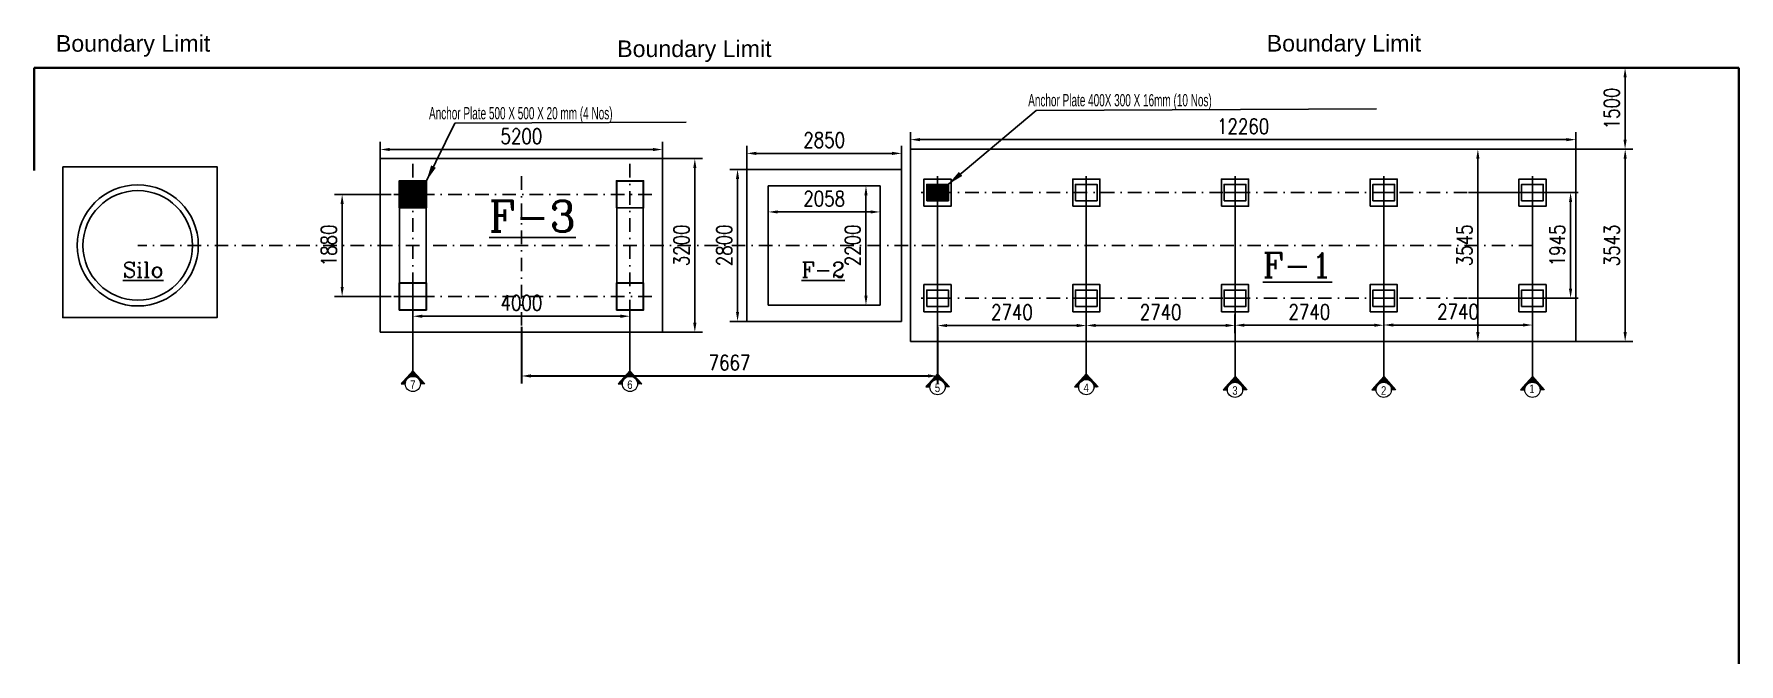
# Model space of a CAD drawing. Extents: x 669960 to 811714, y 144588 to 177507.
# Drawn here: x 780304 to 811714, y 149053 to 160655 of the extents above; entities that cross this region are included whole.
import ezdxf

# ---------------------------------------------------------------- set-up
doc = ezdxf.new("R2010")
doc.units = 0
doc.header["$LTSCALE"] = 500
doc.header["$MEASUREMENT"] = 0
doc.header["$PDMODE"] = 2
doc.linetypes.add('CENTER2', pattern=[28.575, 19.05, -3.175, 3.175, -3.175])
doc.linetypes.add('DASHDOT', pattern=[1, 0.5, -0.25, 0, -0.25])
doc.layers.get('0').update_dxf_attribs({"linetype": 'CONTINUOUS'})
doc.layers.get('DEFPOINTS').update_dxf_attribs({"linetype": 'CONTINUOUS'})
for name, color, linetype in [('00_grid', 253, 'CENTER2'), ('1', 1, 'CONTINUOUS'), ('D', 3, 'CONTINUOUS'), ('L', 4, 'CONTINUOUS')]:
    doc.layers.add(name, color=color, linetype=linetype)
for name, color, linetype, lineweight in [('00Grid', 35, 'CONTINUOUS', 5), ('2粗实线', 7, 'CONTINUOUS', 35), ('HA', 32, 'CONTINUOUS', 5)]:
    doc.layers.add(name, color=color, linetype=linetype, lineweight=lineweight)
doc.styles.add('AE', font='arial.ttf', dxfattribs={"height": 6})
doc.styles.add('COMPLEX', font='COMPLEX.shx', dxfattribs={"height": 500})
doc.styles.add('GRID', font='arial.ttf', dxfattribs={"width": 0.8, "height": 0.5})
doc.styles.add('HOLTEC', font='bgothl.ttf', dxfattribs={"width": 0.8})
doc.styles.add('TH_GBDIM', font='romans.shx', dxfattribs={"width": 0.8, "bigfont": 'gbcbig.shx'})
doc.dimstyles.new('TH_GBDIM', dxfattribs={"dimscale": 70, "dimtxt": 4, "dimasz": 2.5, "dimexe": 2, "dimexo": 0, "dimgap": 1.5, "dimtad": 1, "dimdec": 0, "dimzin": 4, "dimdsep": 46, "dimtxsty": 'TH_GBDIM', "dimcen": 2.5, "dimclrd": 130, "dimclre": 130, "dimclrt": 2, "dimadec": 0, "dimazin": 0, "dimtfac": 0.714286, "dimtdec": 0, "dimtmove": 0, "dimatfit": 3, "dimfxl": 2, "dimtzin": 0, "dimlwd": -1, "dimlwe": -1, "dimarcsym": 0})
pattern_1 = [(45, (65259.16762, 0), (-0.088388347648, 0.088388347648), [])]

msp = doc.modelspace()

# ---------------------------------------------------------------- texts
at = {"style": 'AE'}
for p in [(780705.97, 160331.39), (791047.73, 160233.03), (803014.31, 160333.94)]:
    msp.add_text('Boundary Limit  ', height=305.1699, dxfattribs=at).set_placement(p)
at = {"layer": '00_grid', "color": 7, "char_height": 157.25, "width": 126.9159, "attachment_point": 1, "style": 'GRID'}
for s, insert in [('7', (787233, 154275.84)), ('6', (791233, 154275.84)), ('5', (796900, 154218.1)), ('4', (799640, 154218.1)), ('3', (802380, 154168.1)), ('2', (805120, 154168.1)), ('1', (807851.59, 154197.82))]:
    msp.add_mtext(s, dxfattribs=dict(at, insert=insert))
at = {"layer": '1', "style": 'HOLTEC', "width": 0.607352}
for s, p in [('Anchor Plate 400X 300 X 16mm (10 Nos)', (798620.29, 159324.32)), ('Anchor Plate 500 X 500 X 20 mm (4 Nos)', (787580.7, 159084.95))]:
    msp.add_text(s, height=226.3009, dxfattribs=at).set_placement(p)
at = {"layer": 'L', "color": 4, "style": 'COMPLEX'}
for s, height, p in [('%%UF-3', 564.48, (788686.03, 157018.46)), ('%%USilo', 282.24, (781941.1, 156173.48)), ('%%UF-2', 282.24, (794443.99, 156173.48)), ('%%UF-1', 451.584, (802940.99, 156173.48))]:
    msp.add_text(s, height=height, dxfattribs=at).set_placement(p)

# ---------------------------------------------------------------- blocks, each defined once
blk = doc.blocks.new('*D130')
at = {"color": 130, "transparency": 16777216}
for p, q in [((806729, 157735), (808753, 157735)), ((808613, 155965), (808613, 157560)), ((806729, 155790), (808753, 155790))]:
    blk.add_line(p, q, dxfattribs=at)
for points in [[(808583, 157560), (808642, 157560), (808613, 157735)], [(808583, 155965), (808642, 155965), (808613, 155790)]]:
    blk.add_solid(points, dxfattribs=at)
at = {"layer": 'DEFPOINTS', "color": 0, "transparency": 16777216}
for p in [(806729, 157735), (808613, 157735), (806729, 155790)]:
    blk.add_point(p, dxfattribs=at)
at = {"color": 2, "transparency": 16777216, "insert": (808368, 156763), "char_height": 280, "attachment_point": 5, "rotation": 90, "style": 'TH_GBDIM'}
blk.add_mtext('{\\C1;1945}', dxfattribs=at)
blk = doc.blocks.new('*D131')
at = {"color": 130, "transparency": 16777216}
for p, q in [((807007, 158535), (806765, 158535)), ((806905, 158360), (806905, 155165)), ((807007, 154990), (806765, 154990))]:
    blk.add_line(p, q, dxfattribs=at)
for points in [[(806875, 158360), (806934, 158360), (806905, 158535)], [(806875, 155165), (806934, 155165), (806905, 154990)]]:
    blk.add_solid(points, dxfattribs=at)
at = {"layer": 'DEFPOINTS', "color": 0, "transparency": 16777216}
for p in [(807007, 158535), (806905, 154990), (807007, 154990)]:
    blk.add_point(p, dxfattribs=at)
at = {"color": 2, "transparency": 16777216, "insert": (806660, 156763), "char_height": 280, "attachment_point": 5, "rotation": 90, "style": 'TH_GBDIM'}
blk.add_mtext('{\\C1;3545}', dxfattribs=at)
blk = doc.blocks.new('*D132')
at = {"color": 130, "transparency": 16777216}
for p, q in [((786883, 157703), (785840, 157703)), ((785980, 155998), (785980, 157528)), ((786883, 155823), (785840, 155823))]:
    blk.add_line(p, q, dxfattribs=at)
for points in [[(785951, 157528), (786009, 157528), (785980, 157703)], [(785951, 155998), (786009, 155998), (785980, 155823)]]:
    blk.add_solid(points, dxfattribs=at)
at = {"layer": 'DEFPOINTS', "color": 0, "transparency": 16777216}
for p in [(785980, 157703), (786883, 157703), (786883, 155823)]:
    blk.add_point(p, dxfattribs=at)
at = {"color": 2, "transparency": 16777216, "insert": (785735, 156763), "char_height": 280, "attachment_point": 5, "rotation": 90, "style": 'TH_GBDIM'}
blk.add_mtext('{\\C1;1880}', dxfattribs=at)
blk = doc.blocks.new('*D133')
at = {"color": 130, "transparency": 16777216}
for p, q in [((787283, 155263), (787283, 155598)), ((791283, 155263), (791283, 155598)), ((787458, 155458), (791108, 155458))]:
    blk.add_line(p, q, dxfattribs=at)
for points in [[(787458, 155487), (787458, 155428), (787283, 155458)], [(791108, 155487), (791108, 155428), (791283, 155458)]]:
    blk.add_solid(points, dxfattribs=at)
at = {"layer": 'DEFPOINTS', "color": 0, "transparency": 16777216}
for p in [(787283, 155263), (791283, 155458), (791283, 155263)]:
    blk.add_point(p, dxfattribs=at)
at = {"color": 2, "transparency": 16777216, "insert": (789283, 155703), "char_height": 280, "attachment_point": 5, "style": 'TH_GBDIM'}
blk.add_mtext('{\\C1;4000}', dxfattribs=at)
blk = doc.blocks.new('*D134')
at = {"color": 130, "transparency": 16777216}
for p, q in [((786683, 158156), (786683, 158669)), ((791883, 158156), (791883, 158669)), ((786858, 158529), (791708, 158529))]:
    blk.add_line(p, q, dxfattribs=at)
for points in [[(786858, 158558), (786858, 158500), (786683, 158529)], [(791708, 158558), (791708, 158500), (791883, 158529)]]:
    blk.add_solid(points, dxfattribs=at)
at = {"layer": 'DEFPOINTS', "color": 0, "transparency": 16777216}
for p in [(791883, 158529), (786683, 158156), (791883, 158156)]:
    blk.add_point(p, dxfattribs=at)
at = {"color": 2, "transparency": 16777216, "insert": (789283, 158774), "char_height": 280, "attachment_point": 5, "style": 'TH_GBDIM'}
blk.add_mtext('{\\C1;5200}', dxfattribs=at)
blk = doc.blocks.new('*D135')
at = {"color": 130, "transparency": 16777216}
for p, q in [((791883, 158363), (792618, 158363)), ((792478, 158188), (792478, 155338)), ((791883, 155163), (792618, 155163))]:
    blk.add_line(p, q, dxfattribs=at)
for points in [[(792449, 158188), (792507, 158188), (792478, 158363)], [(792449, 155338), (792507, 155338), (792478, 155163)]]:
    blk.add_solid(points, dxfattribs=at)
at = {"layer": 'DEFPOINTS', "color": 0, "transparency": 16777216}
for p in [(791883, 158363), (791883, 155163), (792478, 155163)]:
    blk.add_point(p, dxfattribs=at)
at = {"color": 2, "transparency": 16777216, "insert": (792233, 156763), "char_height": 280, "attachment_point": 5, "rotation": 90, "style": 'TH_GBDIM'}
blk.add_mtext('{\\C1;3200}', dxfattribs=at)
blk = doc.blocks.new('*D136')
at = {"layer": '2粗实线', "color": 130, "transparency": 16777216}
for p, q in [((789283, 155263), (789283, 154217)), ((796950, 155263), (796950, 154217)), ((789458, 154357), (796775, 154357))]:
    blk.add_line(p, q, dxfattribs=at)
for points in [[(789458, 154387), (789458, 154328), (789283, 154357)], [(796775, 154387), (796775, 154328), (796950, 154357)]]:
    blk.add_solid(points, dxfattribs=at)
at = {"layer": 'DEFPOINTS', "color": 0, "transparency": 16777216}
for p in [(789283, 155263), (796950, 155263), (796950, 154357)]:
    blk.add_point(p, dxfattribs=at)
at = {"layer": '2粗实线', "color": 2, "transparency": 16777216, "insert": (793117, 154602), "char_height": 280, "attachment_point": 5, "style": 'TH_GBDIM'}
blk.add_mtext('{\\C1;7667}', dxfattribs=at)
blk = doc.blocks.new('*D137')
at = {"color": 130, "transparency": 16777216}
for p, q in [((793436, 158163), (793436, 158598)), ((793611, 158458), (796111, 158458)), ((796286, 158163), (796286, 158598))]:
    blk.add_line(p, q, dxfattribs=at)
for points in [[(793611, 158487), (793611, 158428), (793436, 158458)], [(796111, 158487), (796111, 158428), (796286, 158458)]]:
    blk.add_solid(points, dxfattribs=at)
at = {"layer": 'DEFPOINTS', "color": 0, "transparency": 16777216}
for p in [(796286, 158458), (793436, 158163), (796286, 158163)]:
    blk.add_point(p, dxfattribs=at)
at = {"color": 2, "transparency": 16777216, "insert": (794861, 158703), "char_height": 280, "attachment_point": 5, "style": 'TH_GBDIM'}
blk.add_mtext('{\\C1;2850}', dxfattribs=at)
blk = doc.blocks.new('*D138')
at = {"color": 130, "transparency": 16777216}
for p, q in [((793436, 158163), (793125, 158163)), ((793265, 157988), (793265, 155538)), ((793436, 155363), (793125, 155363))]:
    blk.add_line(p, q, dxfattribs=at)
for points in [[(793236, 157988), (793294, 157988), (793265, 158163)], [(793236, 155538), (793294, 155538), (793265, 155363)]]:
    blk.add_solid(points, dxfattribs=at)
at = {"layer": 'DEFPOINTS', "color": 0, "transparency": 16777216}
for p in [(793436, 158163), (793265, 155363), (793436, 155363)]:
    blk.add_point(p, dxfattribs=at)
at = {"color": 2, "transparency": 16777216, "insert": (793020, 156763), "char_height": 280, "attachment_point": 5, "rotation": 90, "style": 'TH_GBDIM'}
blk.add_mtext('{\\C1;2800}', dxfattribs=at)
blk = doc.blocks.new('*D139')
at = {"color": 130, "transparency": 16777216}
for p, q in [((796450, 158214), (796450, 158851)), ((796625, 158711), (808535, 158711)), ((808710, 158214), (808710, 158851))]:
    blk.add_line(p, q, dxfattribs=at)
for points in [[(796625, 158740), (796625, 158682), (796450, 158711)], [(808535, 158740), (808535, 158682), (808710, 158711)]]:
    blk.add_solid(points, dxfattribs=at)
at = {"layer": 'DEFPOINTS', "color": 0, "transparency": 16777216}
for p in [(808710, 158711), (796450, 158214), (808710, 158214)]:
    blk.add_point(p, dxfattribs=at)
at = {"color": 2, "transparency": 16777216, "insert": (802580, 158956), "char_height": 280, "attachment_point": 5, "style": 'TH_GBDIM'}
blk.add_mtext('{\\C1;12260}', dxfattribs=at)
blk = doc.blocks.new('*D140')
at = {"color": 130, "transparency": 16777216}
for p, q in [((793832, 157863), (793832, 157239)), ((795890, 157863), (795890, 157239)), ((794007, 157379), (795715, 157379))]:
    blk.add_line(p, q, dxfattribs=at)
for points in [[(794007, 157408), (794007, 157350), (793832, 157379)], [(795715, 157408), (795715, 157350), (795890, 157379)]]:
    blk.add_solid(points, dxfattribs=at)
at = {"layer": 'DEFPOINTS', "color": 0, "transparency": 16777216}
for p in [(793832, 157863), (795890, 157863), (795890, 157379)]:
    blk.add_point(p, dxfattribs=at)
at = {"color": 2, "transparency": 16777216, "insert": (794861, 157624), "char_height": 280, "attachment_point": 5, "style": 'TH_GBDIM'}
blk.add_mtext('{\\C1;2058}', dxfattribs=at)
blk = doc.blocks.new('*D141')
at = {"color": 130, "transparency": 16777216}
for p, q in [((795890, 157863), (795491, 157863)), ((795631, 157688), (795631, 155838)), ((795890, 155663), (795491, 155663))]:
    blk.add_line(p, q, dxfattribs=at)
for points in [[(795602, 157688), (795660, 157688), (795631, 157863)], [(795602, 155838), (795660, 155838), (795631, 155663)]]:
    blk.add_solid(points, dxfattribs=at)
at = {"layer": 'DEFPOINTS', "color": 0, "transparency": 16777216}
for p in [(795890, 157863), (795631, 155663), (795890, 155663)]:
    blk.add_point(p, dxfattribs=at)
at = {"color": 2, "transparency": 16777216, "insert": (795386, 156763), "char_height": 280, "attachment_point": 5, "rotation": 90, "style": 'TH_GBDIM'}
blk.add_mtext('{\\C1;2200}', dxfattribs=at)
blk = doc.blocks.new('*D142')
at = {"color": 130, "transparency": 16777216}
for p, q in [((808710, 160035), (809757, 160035)), ((809617, 158710), (809617, 159860)), ((808710, 158535), (809757, 158535))]:
    blk.add_line(p, q, dxfattribs=at)
for points in [[(809588, 159860), (809646, 159860), (809617, 160035)], [(809588, 158710), (809646, 158710), (809617, 158535)]]:
    blk.add_solid(points, dxfattribs=at)
at = {"layer": 'DEFPOINTS', "color": 0, "transparency": 16777216}
for p in [(808710, 160035), (809617, 160035), (808710, 158535)]:
    blk.add_point(p, dxfattribs=at)
at = {"color": 2, "transparency": 16777216, "insert": (809372, 159285), "char_height": 280, "attachment_point": 5, "rotation": 90, "style": 'TH_GBDIM'}
blk.add_mtext('{\\C1;1500}', dxfattribs=at)
blk = doc.blocks.new('*D143')
at = {"color": 130, "transparency": 16777216}
for p, q in [((805170, 155490), (805170, 155156)), ((807910, 155490), (807910, 155156)), ((807735, 155296), (805345, 155296))]:
    blk.add_line(p, q, dxfattribs=at)
for points in [[(805345, 155325), (805345, 155267), (805170, 155296)], [(807735, 155325), (807735, 155267), (807910, 155296)]]:
    blk.add_solid(points, dxfattribs=at)
at = {"layer": 'DEFPOINTS', "color": 0, "transparency": 16777216}
for p in [(805170, 155490), (807910, 155490), (805170, 155296)]:
    blk.add_point(p, dxfattribs=at)
at = {"color": 2, "transparency": 16777216, "insert": (806540, 155541), "char_height": 280, "attachment_point": 5, "style": 'TH_GBDIM'}
blk.add_mtext('{\\C1;2740}', dxfattribs=at)
blk = doc.blocks.new('*D144')
at = {"color": 130, "transparency": 16777216}
for p, q in [((802430, 155490), (802430, 155152)), ((805170, 155490), (805170, 155152)), ((802605, 155292), (804995, 155292))]:
    blk.add_line(p, q, dxfattribs=at)
for points in [[(802605, 155321), (802605, 155263), (802430, 155292)], [(804995, 155321), (804995, 155263), (805170, 155292)]]:
    blk.add_solid(points, dxfattribs=at)
at = {"layer": 'DEFPOINTS', "color": 0, "transparency": 16777216}
for p in [(802430, 155490), (805170, 155490), (805170, 155292)]:
    blk.add_point(p, dxfattribs=at)
at = {"color": 2, "transparency": 16777216, "insert": (803800, 155537), "char_height": 280, "attachment_point": 5, "style": 'TH_GBDIM'}
blk.add_mtext('{\\C1;2740}', dxfattribs=at)
blk = doc.blocks.new('*D145')
at = {"color": 130, "transparency": 16777216}
for p, q in [((799690, 155490), (799690, 155148)), ((802430, 155490), (802430, 155148)), ((802255, 155288), (799865, 155288))]:
    blk.add_line(p, q, dxfattribs=at)
for points in [[(799865, 155317), (799865, 155259), (799690, 155288)], [(802255, 155317), (802255, 155259), (802430, 155288)]]:
    blk.add_solid(points, dxfattribs=at)
at = {"layer": 'DEFPOINTS', "color": 0, "transparency": 16777216}
for p in [(799690, 155490), (802430, 155490), (799690, 155288)]:
    blk.add_point(p, dxfattribs=at)
at = {"color": 2, "transparency": 16777216, "insert": (801060, 155533), "char_height": 280, "attachment_point": 5, "style": 'TH_GBDIM'}
blk.add_mtext('{\\C1;2740}', dxfattribs=at)
blk = doc.blocks.new('*D146')
at = {"color": 130, "transparency": 16777216}
for p, q in [((796950, 155540), (796950, 155146)), ((799690, 155540), (799690, 155146)), ((797125, 155286), (799515, 155286))]:
    blk.add_line(p, q, dxfattribs=at)
for points in [[(797125, 155315), (797125, 155257), (796950, 155286)], [(799515, 155315), (799515, 155257), (799690, 155286)]]:
    blk.add_solid(points, dxfattribs=at)
at = {"layer": 'DEFPOINTS', "color": 0, "transparency": 16777216}
for p in [(796950, 155540), (799690, 155540), (799690, 155286)]:
    blk.add_point(p, dxfattribs=at)
at = {"color": 2, "transparency": 16777216, "insert": (798320, 155531), "char_height": 280, "attachment_point": 5, "style": 'TH_GBDIM'}
blk.add_mtext('{\\C1;2740}', dxfattribs=at)
blk = doc.blocks.new('*D147')
at = {"color": 130, "transparency": 16777216}
for p, q in [((808710, 158533), (809759, 158533)), ((809619, 158358), (809619, 155165)), ((808710, 154990), (809759, 154990))]:
    blk.add_line(p, q, dxfattribs=at)
for points in [[(809589, 158358), (809648, 158358), (809619, 158533)], [(809589, 155165), (809648, 155165), (809619, 154990)]]:
    blk.add_solid(points, dxfattribs=at)
at = {"layer": 'DEFPOINTS', "color": 0, "transparency": 16777216}
for p in [(808710, 158533), (808710, 154990), (809619, 154990)]:
    blk.add_point(p, dxfattribs=at)
at = {"color": 2, "transparency": 16777216, "insert": (809374, 156761), "char_height": 280, "attachment_point": 5, "rotation": 90, "style": 'TH_GBDIM'}
blk.add_mtext('{\\C1;3543}', dxfattribs=at)

# ---------------------------------------------------------------- dimensions: what is measured, and where the dimension line sits
for base, p1, p2, picture, middle in [((809617.25, 160035.28), (808710.03, 158535.28), (808710.03, 160035.28), '*D142', (809372.25, 159285.28)), ((792477.8, 155162.55), (791883.03, 158362.55), (791883.03, 155162.55), '*D135', (792232.8, 156762.55)), ((806904.51, 154989.83), (807006.91, 158535.28), (807006.91, 154989.83), '*D131', (806659.51, 156762.55)), ((809618.52, 154989.83), (808710.03, 158532.72), (808710.03, 154989.83), '*D147', (809373.52, 156761.28)), ((793264.71, 155362.55), (793436.03, 158162.55), (793436.03, 155362.55), '*D138', (793019.71, 156762.55)), ((785980.29, 157702.55), (786883.03, 155822.55), (786883.03, 157702.55), '*D132', (785735.29, 156762.55)), ((795630.81, 155662.55), (795890.03, 157862.55), (795890.03, 155662.55), '*D141', (795385.81, 156762.55)), ((808612.58, 157735.28), (806729.36, 155789.83), (806729.36, 157735.28), '*D130', (808367.58, 156762.55))]:
    dim = msp.add_linear_dim(base=base, p1=p1, p2=p2, angle=90, text='{\\C1;<>}', dimstyle='TH_GBDIM')
    dim.commit()
    dim.dimension.update_dxf_attribs({"geometry": picture, "text_midpoint": middle})
for base, p1, p2, picture, middle in [((791883.03, 158529.22), (786683.03, 158155.54), (791883.03, 158155.54), '*D134', (789283.03, 158774.22)), ((808710.03, 158711.14), (796450.03, 158214.3), (808710.03, 158214.3), '*D139', (802580.03, 158956.14)), ((796286.03, 158457.52), (793436.03, 158162.55), (796286.03, 158162.55), '*D137', (794861.03, 158702.52)), ((795890.03, 157379.12), (793832.03, 157862.55), (795890.03, 157862.55), '*D140', (794861.03, 157624.12)), ((791283.03, 155457.57), (787283.03, 155262.55), (791283.03, 155262.55), '*D133', (789283.03, 155702.57)), ((799690.03, 155285.96), (796950.03, 155539.83), (799690.03, 155539.83), '*D146', (798320.03, 155530.96)), ((799690.03, 155287.91), (802430.03, 155489.83), (799690.03, 155489.83), '*D145', (801060.03, 155532.91)), ((805170.03, 155291.93), (802430.03, 155489.83), (805170.03, 155489.83), '*D144', (803800.03, 155536.93)), ((805170.03, 155296.04), (807910.03, 155489.83), (805170.03, 155489.83), '*D143', (806540.03, 155541.04))]:
    dim = msp.add_linear_dim(base=base, p1=p1, p2=p2, text='{\\C1;<>}', dimstyle='TH_GBDIM')
    dim.commit()
    dim.dimension.update_dxf_attribs({"geometry": picture, "text_midpoint": middle})
at = {"layer": '2粗实线'}
dim = msp.add_linear_dim(base=(796950.03, 154357.4), p1=(789283.03, 155262.55), p2=(796950.03, 155262.55), text='{\\C1;<>}', dimstyle='TH_GBDIM', dxfattribs=at)
dim.commit()
dim.dimension.update_dxf_attribs({"geometry": '*D136', "text_midpoint": (793116.53, 154602.4)})

# ---------------------------------------------------------------- hatches: boundary and pattern name
h = msp.add_hatch()
h.set_pattern_fill('ANSI31', color=256)
h.set_pattern_definition(pattern_1)
h.paths.add_polyline_path([(787283.03, 157947.55), (787038.03, 157947.55), (787038.03, 157702.55), (787283.03, 157702.55)])
h.paths.add_polyline_path([(787528.03, 157947.55), (787283.03, 157947.55), (787283.03, 157702.55), (787528.03, 157702.55)])
h.paths.add_polyline_path([(787528.03, 157702.55), (787283.03, 157702.55), (787283.03, 157457.55), (787528.03, 157457.55)])
h.paths.add_polyline_path([(787283.03, 157702.55), (787038.03, 157702.55), (787038.03, 157457.55), (787283.03, 157457.55)])
h = msp.add_hatch()
h.set_pattern_fill('ANSI31', color=256)
h.set_pattern_definition(pattern_1)
h.paths.add_polyline_path([(797150.03, 157885.28), (796950.03, 157885.28), (796950.03, 157735.28), (797150.03, 157735.28)])
h.paths.add_polyline_path([(796950.03, 157885.28), (796750.03, 157885.28), (796750.03, 157735.28), (796950.03, 157735.28)])
h.paths.add_polyline_path([(796950.03, 157735.28), (796750.03, 157735.28), (796750.03, 157585.28), (796950.03, 157585.28)])
h.paths.add_polyline_path([(797150.03, 157735.28), (796950.03, 157735.28), (796950.03, 157585.28), (797150.03, 157585.28)])
at = {"layer": 'HA'}
h = msp.add_hatch(dxfattribs=at)
h.set_pattern_fill('ANSI31', color=256, scale=34.89117, angle=-180, style=0)
h.set_pattern_definition([(225, (1152757.407, -65882.2545), (3.083972908, -3.083972906), [])])
h.paths.add_polyline_path([(787423.16, 154212.53), (787501.1, 154212.53), (787283.03, 154452.33), (787064.96, 154212.53), (787142.89, 154212.53, -0.9812691)])
h = msp.add_hatch(dxfattribs=at)
h.set_pattern_fill('ANSI31', color=256, scale=34.89117, angle=-180, style=0)
h.set_pattern_definition([(225, (1156757.407, -65882.2545), (3.083972908, -3.083972906), [])])
h.paths.add_polyline_path([(791423.16, 154212.53), (791501.1, 154212.53), (791283.03, 154452.33), (791064.96, 154212.53), (791142.89, 154212.53, -0.9812691)])
h = msp.add_hatch(dxfattribs=at)
h.set_pattern_fill('ANSI31', color=256, scale=34.89117, angle=-180, style=0)
h.set_pattern_definition([(225, (1162424.407, -65939.993), (3.083972908, -3.083972906), [])])
h.paths.add_polyline_path([(797090.16, 154154.79), (797168.1, 154154.79), (796950.03, 154394.59), (796731.96, 154154.79), (796809.89, 154154.79, -0.9812691)])
h = msp.add_hatch(dxfattribs=at)
h.set_pattern_fill('ANSI31', color=256, scale=34.89117, angle=-180, style=0)
h.set_pattern_definition([(225, (1165164.407, -65939.993), (3.083972908, -3.083972906), [])])
h.paths.add_polyline_path([(799830.16, 154154.79), (799908.1, 154154.79), (799690.03, 154394.59), (799471.96, 154154.79), (799549.89, 154154.79, -0.9812691)])
h = msp.add_hatch(dxfattribs=at)
h.set_pattern_fill('ANSI31', color=256, scale=34.89117, angle=-180, style=0)
h.set_pattern_definition([(225, (1167904.407, -65989.993), (3.083972908, -3.083972906), [])])
h.paths.add_polyline_path([(802570.16, 154104.79), (802648.1, 154104.79), (802430.03, 154344.59), (802211.96, 154104.79), (802289.89, 154104.79, -0.9812691)])
h = msp.add_hatch(dxfattribs=at)
h.set_pattern_fill('ANSI31', color=256, scale=34.89117, angle=-180, style=0)
h.set_pattern_definition([(225, (1170644.407, -65989.993), (3.083972908, -3.083972906), [])])
h.paths.add_polyline_path([(805310.16, 154104.79), (805388.1, 154104.79), (805170.03, 154344.59), (804951.96, 154104.79), (805029.89, 154104.79, -0.9812691)])
h = msp.add_hatch(dxfattribs=at)
h.set_pattern_fill('ANSI31', color=256, scale=34.89117, angle=-180, style=0)
h.set_pattern_definition([(225, (1173384.407, -65989.993), (3.083972908, -3.083972906), [])])
h.paths.add_polyline_path([(808050.16, 154104.79), (808128.1, 154104.79), (807910.03, 154344.59), (807691.96, 154104.79), (807769.89, 154104.79, -0.9812691)])

# ---------------------------------------------------------------- linework, layer by layer
at = {"color": 1, "lineweight": 40}
for p, q in [((808710.03, 160035.28), (780304.49, 160035.28)), ((780304.49, 160035.28), (780304.49, 158142.64)), ((808710.03, 160035.28), (811713.96, 160035.28)), ((811713.96, 160035.28), (811713.96, 149052.95))]:
    msp.add_line(p, q, dxfattribs=at)
for p, q in [((786683.03, 158362.55), (786683.03, 155162.55)), ((791883.03, 158362.55), (786683.03, 158362.55)), ((791883.03, 158362.55), (791883.03, 155162.55)), ((796450.03, 158535.28), (808710.03, 158535.28)), ((796450.03, 158535.28), (796450.03, 154989.83)), ((808710.03, 158535.28), (808710.03, 154989.83)), ((793436.03, 158162.55), (793436.03, 155362.55)), ((796286.03, 158162.55), (793436.03, 158162.55)), ((796286.03, 158162.55), (796286.03, 155362.55)), ((796950.03, 158035.28), (796950.03, 154989.83)), ((799690.03, 158035.28), (799690.03, 155489.83)), ((802430.03, 158035.28), (802430.03, 155489.83)), ((805170.03, 158035.28), (805170.03, 155489.83)), ((807910.03, 158035.28), (807910.03, 155489.83)), ((793832.03, 157862.55), (793832.03, 155662.55)), ((795890.03, 157862.55), (793832.03, 157862.55)), ((795890.03, 157862.55), (795890.03, 155662.55)), ((796750.03, 157735.28), (797150.03, 157735.28)), ((796950.03, 157885.28), (796950.03, 157585.28)), ((799690.03, 157885.28), (799690.03, 157585.28)), ((802230.03, 157735.28), (802630.03, 157735.28)), ((802430.03, 157885.28), (802430.03, 157585.28)), ((804970.03, 157735.28), (805370.03, 157735.28)), ((805170.03, 157885.28), (805170.03, 157585.28)), ((807710.03, 157735.28), (808110.03, 157735.28)), ((807910.03, 157885.28), (807910.03, 157585.28)), ((787033.03, 155822.55), (787533.03, 155822.55)), ((787283.03, 156072.55), (787283.03, 155572.55)), ((796950.03, 155939.83), (796950.03, 155639.83)), ((799690.03, 155939.83), (799690.03, 155639.83)), ((802430.03, 155939.83), (802430.03, 155639.83)), ((805170.03, 155939.83), (805170.03, 155639.83)), ((787283.03, 155597.57), (787283.03, 154452.33)), ((791283.03, 155597.57), (791283.03, 154452.33)), ((795890.03, 155662.55), (793832.03, 155662.55)), ((796750.03, 155789.83), (797150.03, 155789.83)), ((796950.03, 155539.83), (796950.03, 154394.59)), ((799490.03, 155789.83), (799890.03, 155789.83)), ((799690.03, 155539.83), (799690.03, 154394.59)), ((802230.03, 155789.83), (802630.03, 155789.83)), ((802430.03, 155489.83), (802430.03, 154344.59)), ((804970.03, 155789.83), (805370.03, 155789.83)), ((805170.03, 155489.83), (805170.03, 154344.59)), ((807910.03, 155489.83), (807910.03, 154344.59)), ((796286.03, 155362.55), (793436.03, 155362.55)), ((791883.03, 155162.55), (786683.03, 155162.55)), ((796450.03, 154989.83), (808710.03, 154989.83))]:
    msp.add_line(p, q)
at = {"linetype": 'DASHDOT'}
for p, q in [((787283.03, 158262.55), (787283.03, 155262.55)), ((789283.03, 158035.28), (789283.03, 155262.55)), ((791283.03, 158262.55), (791283.03, 155262.55)), ((791683.03, 157702.55), (786883.03, 157702.55)), ((808210.03, 157735.28), (796650.03, 157735.28)), ((786883.03, 156762.55), (782214.09, 156762.55)), ((807910.03, 156762.55), (786883.03, 156762.55)), ((791683.03, 155822.55), (786883.03, 155822.55)), ((808210.03, 155789.83), (796650.03, 155789.83))]:
    msp.add_line(p, q, dxfattribs=at)
at = {"color": 3}
for p, q in [((787038.03, 157457.55), (787038.03, 156067.55)), ((787528.03, 157457.55), (787528.03, 156067.55)), ((791038.03, 156067.55), (791038.03, 157457.55)), ((791528.03, 157457.55), (791528.03, 156067.55))]:
    msp.add_line(p, q, dxfattribs=at)
for points in [[(780833.15, 158212.64), (783676.14, 158212.64), (783676.14, 155433.75), (780833.15, 155433.75)], [(796750.03, 157585.28), (797150.03, 157585.28), (797150.03, 157885.28), (796750.03, 157885.28)], [(799490.03, 157585.28), (799890.03, 157585.28), (799890.03, 157885.28), (799490.03, 157885.28)], [(802230.03, 157585.28), (802630.03, 157585.28), (802630.03, 157885.28), (802230.03, 157885.28)], [(804970.03, 157585.28), (805370.03, 157585.28), (805370.03, 157885.28), (804970.03, 157885.28)], [(807710.03, 157585.28), (808110.03, 157585.28), (808110.03, 157885.28), (807710.03, 157885.28)], [(796750.03, 155639.83), (797150.03, 155639.83), (797150.03, 155939.83), (796750.03, 155939.83)], [(799490.03, 155639.83), (799890.03, 155639.83), (799890.03, 155939.83), (799490.03, 155939.83)], [(802230.03, 155639.83), (802630.03, 155639.83), (802630.03, 155939.83), (802230.03, 155939.83)], [(804970.03, 155639.83), (805370.03, 155639.83), (805370.03, 155939.83), (804970.03, 155939.83)], [(807710.03, 155639.83), (808110.03, 155639.83), (808110.03, 155939.83), (807710.03, 155939.83)]]:
    msp.add_lwpolyline(points, close=True)
for radius in [1115.94, 1009.27]:
    msp.add_circle((782214.09, 156762.55), radius)
at = {"layer": '00Grid'}
for points in [[(787501.1, 154212.53), (787283.03, 154452.33), (787064.96, 154212.53), (787145.55, 154212.53)], [(787064.96, 154212.53), (787283.03, 154452.33), (787501.1, 154212.53), (787420.51, 154212.53)], [(791501.1, 154212.53), (791283.03, 154452.33), (791064.96, 154212.53), (791145.55, 154212.53)], [(791064.96, 154212.53), (791283.03, 154452.33), (791501.1, 154212.53), (791420.51, 154212.53)], [(797168.1, 154154.79), (796950.03, 154394.59), (796731.96, 154154.79), (796812.55, 154154.79)], [(796731.96, 154154.79), (796950.03, 154394.59), (797168.1, 154154.79), (797087.51, 154154.79)], [(799908.1, 154154.79), (799690.03, 154394.59), (799471.96, 154154.79), (799552.55, 154154.79)], [(799471.96, 154154.79), (799690.03, 154394.59), (799908.1, 154154.79), (799827.51, 154154.79)], [(802648.1, 154104.79), (802430.03, 154344.59), (802211.96, 154104.79), (802292.55, 154104.79)], [(802211.96, 154104.79), (802430.03, 154344.59), (802648.1, 154104.79), (802567.51, 154104.79)], [(805388.1, 154104.79), (805170.03, 154344.59), (804951.96, 154104.79), (805032.55, 154104.79)], [(804951.96, 154104.79), (805170.03, 154344.59), (805388.1, 154104.79), (805307.51, 154104.79)], [(808128.1, 154104.79), (807910.03, 154344.59), (807691.96, 154104.79), (807772.55, 154104.79)], [(807691.96, 154104.79), (807910.03, 154344.59), (808128.1, 154104.79), (808047.51, 154104.79)]]:
    msp.add_lwpolyline(points, dxfattribs=at)
for centre in [(787283.03, 154209.88), (791283.03, 154209.88), (796950.03, 154152.15), (799690.03, 154152.15), (802430.03, 154102.15), (805170.03, 154102.15), (807910.03, 154102.15)]:
    msp.add_circle(centre, 140.16, dxfattribs=at)
at = {"layer": 'D'}
for p, q in [((797150.03, 157890.28), (798767.83, 159249.47)), ((798767.83, 159249.47), (805037.01, 159281.39)), ((787533.03, 157952.55), (788057.81, 159013.57)), ((788057.81, 159013.57), (792317.09, 159032.21))]:
    msp.add_line(p, q, dxfattribs=at)
for points in [[(787033.03, 157452.55), (787533.03, 157452.55), (787533.03, 157952.55), (787033.03, 157952.55)], [(787038.03, 157457.55), (787528.03, 157457.55), (787528.03, 157947.55), (787038.03, 157947.55)], [(791033.03, 157452.55), (791533.03, 157452.55), (791533.03, 157952.55), (791033.03, 157952.55)], [(791038.03, 157457.55), (791528.03, 157457.55), (791528.03, 157947.55), (791038.03, 157947.55)], [(796700.03, 157485.28), (797200.03, 157485.28), (797200.03, 157985.28), (796700.03, 157985.28)], [(799440.03, 157485.28), (799940.03, 157485.28), (799940.03, 157985.28), (799440.03, 157985.28)], [(802180.03, 157485.28), (802680.03, 157485.28), (802680.03, 157985.28), (802180.03, 157985.28)], [(804920.03, 157485.28), (805420.03, 157485.28), (805420.03, 157985.28), (804920.03, 157985.28)], [(807660.03, 157485.28), (808160.03, 157485.28), (808160.03, 157985.28), (807660.03, 157985.28)], [(787033.03, 155572.55), (787533.03, 155572.55), (787533.03, 156072.55), (787033.03, 156072.55)], [(787038.03, 155577.55), (787528.03, 155577.55), (787528.03, 156067.55), (787038.03, 156067.55)], [(791033.03, 155572.55), (791533.03, 155572.55), (791533.03, 156072.55), (791033.03, 156072.55)], [(791038.03, 155577.55), (791528.03, 155577.55), (791528.03, 156067.55), (791038.03, 156067.55)], [(796700.03, 155539.83), (797200.03, 155539.83), (797200.03, 156039.83), (796700.03, 156039.83)], [(799440.03, 155539.83), (799940.03, 155539.83), (799940.03, 156039.83), (799440.03, 156039.83)], [(802180.03, 155539.83), (802680.03, 155539.83), (802680.03, 156039.83), (802180.03, 156039.83)], [(804920.03, 155539.83), (805420.03, 155539.83), (805420.03, 156039.83), (804920.03, 156039.83)], [(807660.03, 155539.83), (808160.03, 155539.83), (808160.03, 156039.83), (807660.03, 156039.83)]]:
    msp.add_lwpolyline(points, close=True, dxfattribs=at)
for points in [[(787706.4, 158193.13), (787619.01, 158236.35), (787533.03, 157952.55)], [(797405.04, 158041.61), (797342.18, 158116.14), (797150.03, 157890.28)]]:
    msp.add_solid(points, dxfattribs=at)

msp.set_redraw_order([(e.dxf.handle, doc.entitydb.next_handle()) for e in msp.query("TEXT MTEXT ATTDEF DIMENSION ARC_DIMENSION")])  # texts and dimensions are drawn at this point

doc.saveas('drawing.dxf')
